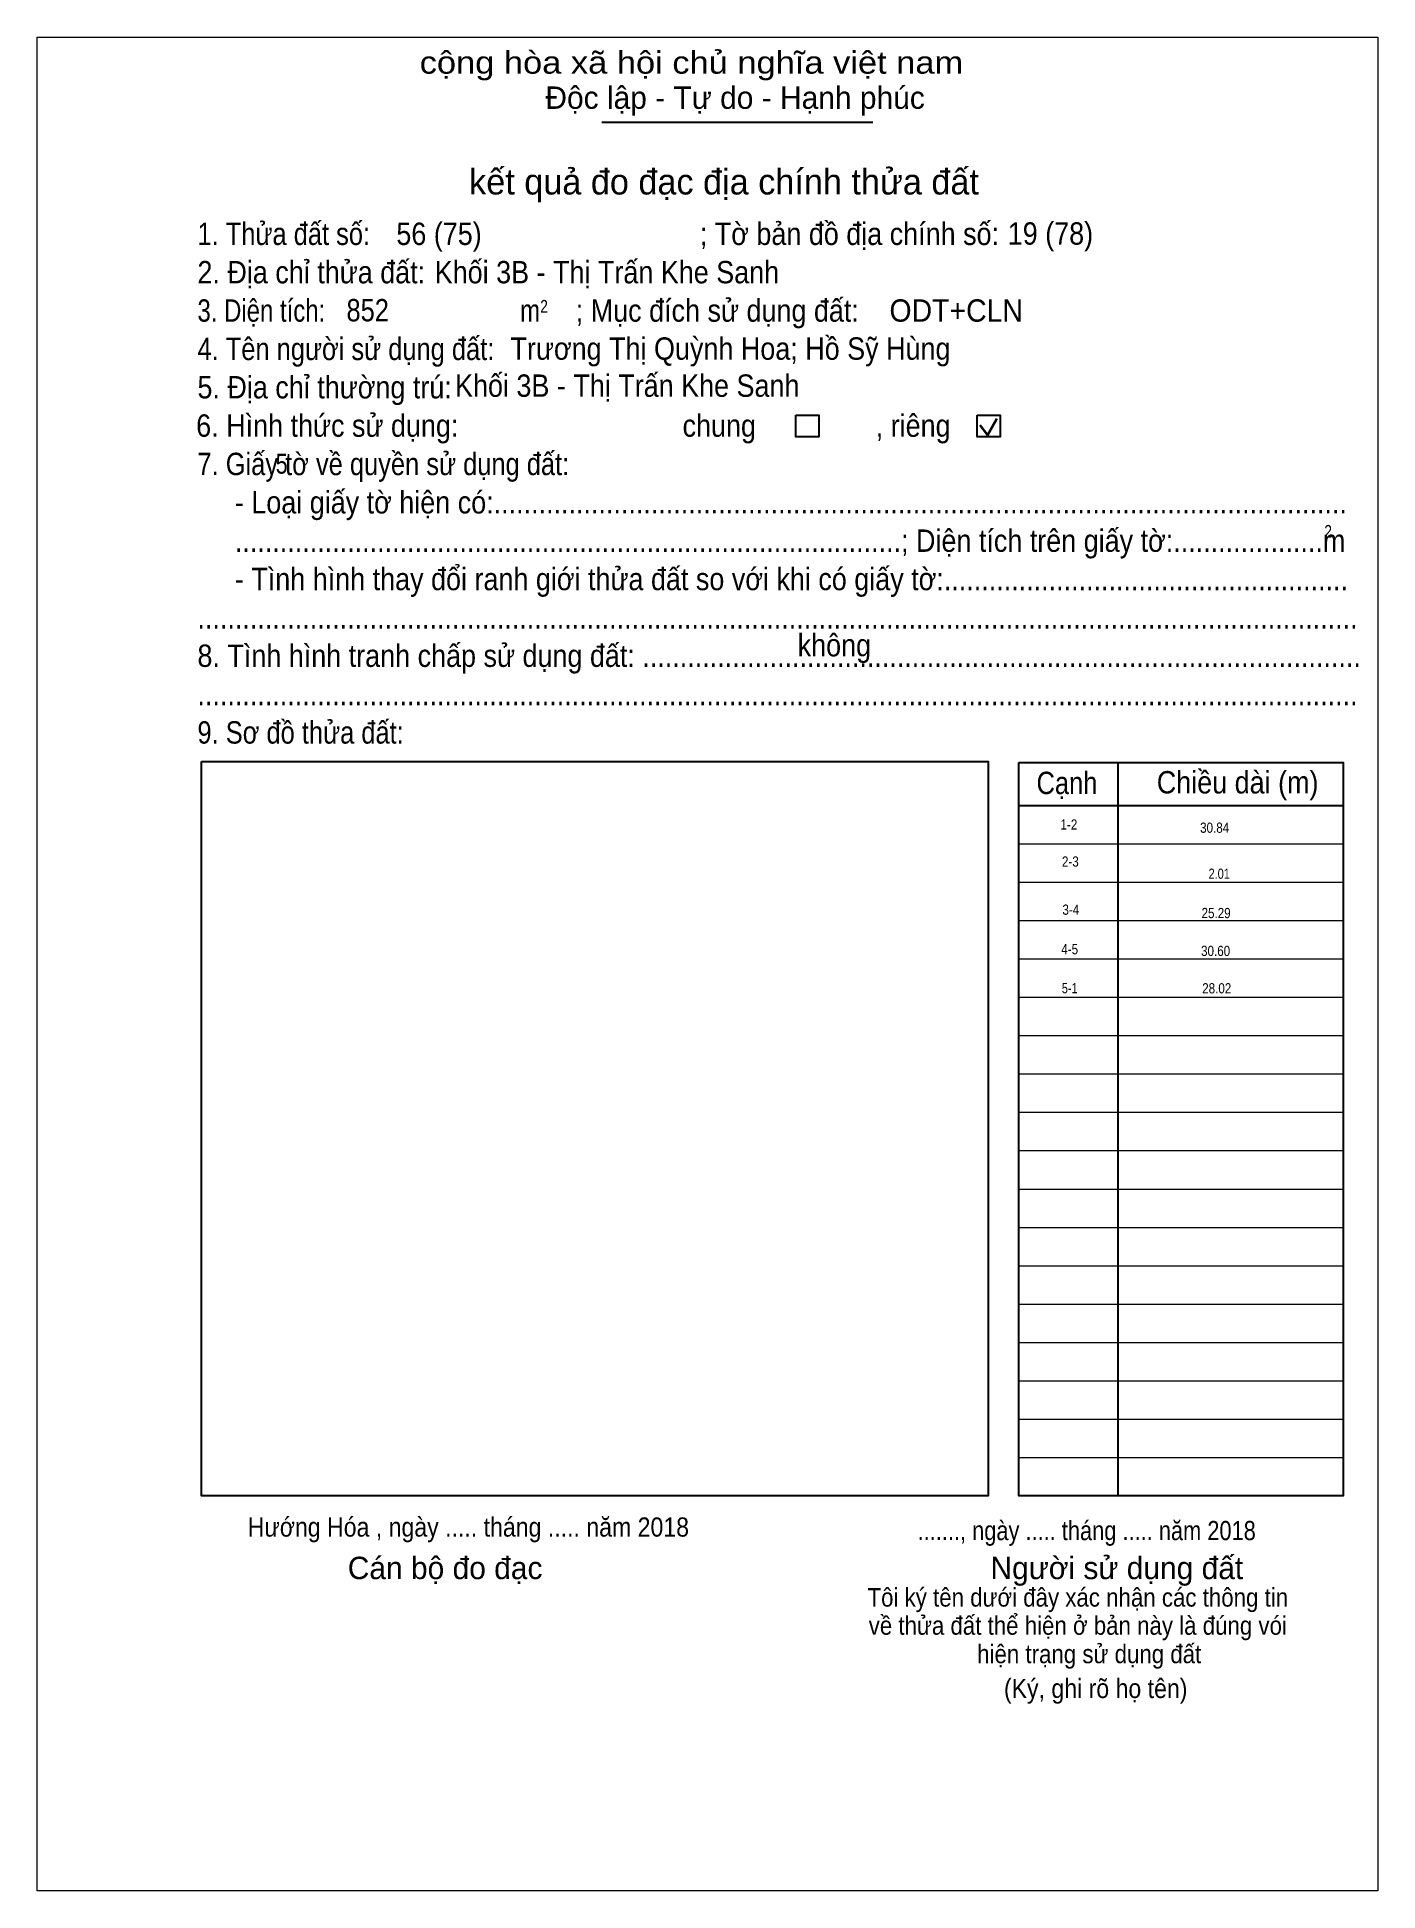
# Model space of a CAD drawing. Header units: metres. Extents: x 551103 to 552438, y 1839251 to 1839432.
# Drawn here: x 551752.6 to 551836.4, y 1839262.9 to 1839378.9 of the extents above; entities that cross this region are included whole.
import ezdxf
from ezdxf.enums import TextEntityAlignment as Align

# ---------------------------------------------------------------- set-up
doc = ezdxf.new("R2010")
doc.units = ezdxf.units.M
doc.header["$LTSCALE"] = 0.6
doc.linetypes.add('DOTTED', pattern=[1.5, 0.3, -1.2])
for name, color, linetype, lineweight in [('1', 7, 'DOTTED', 13), ('10', 7, 'Continuous', 13), ('6', 7, 'Continuous', 13), ('7', 7, 'Continuous', 13)]:
    doc.layers.add(name, color=color, linetype=linetype, lineweight=lineweight)
doc.layers.add('30', color=7, linetype='Continuous')

msp = doc.modelspace()

# ---------------------------------------------------------------- texts
at = {"layer": '1', "width": 0.9}
msp.add_text('Hướng Hóa , ngày ..... tháng ..... năm 2018', height=1.2, dxfattribs=at).set_placement((551765.73, 1839285.02))
at = {"layer": '10', "width": 0.8}
msp.add_text(' 5', height=1.25, dxfattribs=at).set_placement((551768.23, 1839351.53), align=Align.RIGHT)
at = {"layer": '30'}
for s, width, p in [('1-2', 0.85, (551817.62, 1839329.26)), ('30.84', 0.85, (551827.12, 1839329.06)), ('2-3', 0.85, (551817.71, 1839326.94)), ('2.01', 0.8, (551827.16, 1839326.18)), ('3-4', 0.85, (551817.74, 1839323.93)), ('25.29', 0.85, (551827.21, 1839323.72)), ('4-5', 0.85, (551817.67, 1839321.46)), ('30.60', 0.85, (551827.18, 1839321.35)), ('5-1', 0.8, (551817.64, 1839319.02)), ('28.02', 0.85, (551827.25, 1839319.01))]:
    msp.add_text(s, height=0.64, dxfattribs=dict(at, width=width)).set_placement(p, align=Align.RIGHT)
at = {"layer": '6'}
for s, width, p in [('ODT+CLN', 0.95, (551805.87, 1839361.04)), ('Trương Thị Quỳnh Hoa; Hồ Sỹ Hùng', 0.9, (551782.17, 1839358.66))]:
    msp.add_text(s, height=1.4, dxfattribs=dict(at, width=width)).set_placement(p)
at = {"layer": '7'}
for s, height, width, p in [('cộng hòa xã hội chủ nghĩa việt nam', 1.4, 1.15, (551776.49, 1839376.56)), ('1. Thửa đất số:', 1.4, 0.85, (551762.59, 1839365.84)), ('56 (75)', 1.4, 0.9, (551775.03, 1839365.84)), ('; Tờ bản đồ địa chính số:', 1.4, 0.9, (551794.01, 1839365.84)), ('19 (78)', 1.4, 0.9, (551813.27, 1839365.86)), ('2. Địa chỉ thửa đất:', 1.4, 0.9, (551762.59, 1839363.44)), ('Khối 3B - Thị Trấn Khe Sanh', 1.4, 0.9, (551777.43, 1839363.44)), ('3. Diện tích:', 1.4, 0.8, (551762.59, 1839361.04)), ('852', 1.4, 0.85, (551771.91, 1839361.06)), ('m', 1.4, 0.8, (551782.77, 1839361.04)), ('2', 0.7999, 0.8, (551784.03, 1839361.6)), ('; Mục đích sử dụng đất:', 1.4, 0.9, (551786.25, 1839361.04)), ('4. Tên người sử dụng đất:', 1.4, 0.85, (551762.59, 1839358.64)), ('5. Địa chỉ thường trú:', 1.4, 0.9, (551762.59, 1839356.24)), ('Khối 3B - Thị Trấn Khe Sanh', 1.4, 0.9, (551778.7, 1839356.34)), ('6. Hình thức sử dụng:', 1.4, 0.9, (551762.51, 1839353.84)), ('chung                , riêng', 1.4, 0.9, (551792.93, 1839353.84)), ('7. Giấy tờ về quyền sử dụng đất:', 1.4, 0.85, (551762.59, 1839351.44)), ('     - Loại giấy tờ hiện có:..................................................................................................................', 1.4, 0.9, (551762.59, 1839349.04)), ('     .........................................................................................; Diện tích trên giấy tờ:....................m', 1.4, 0.9, (551762.59, 1839346.64)), ('2', 0.7999, 0.8, (551833.07, 1839347.52)), ('     - Tình hình thay đổi ranh giới thửa đất so với khi có giấy tờ:......................................................', 1.4, 0.9, (551762.59, 1839344.24)), ('...........................................................................................................................................................', 1.4, 0.9, (551762.59, 1839341.84)), ('không', 1.4, 0.9, (551800.13, 1839340.1)), ('8. Tình hình tranh chấp sử dụng đất: ................................................................................................', 1.4, 0.9, (551762.59, 1839339.44)), ('...........................................................................................................................................................', 1.4, 0.9, (551762.59, 1839337.04)), ('9. Sơ đồ thửa đất:', 1.4, 0.85, (551762.59, 1839334.64)), ('Cạnh', 1.4, 0.85, (551815.07, 1839331.48)), ('Chiều dài (m)', 1.4, 0.9, (551822.59, 1839331.52)), ('......., ngày ..... tháng ..... năm 2018', 1.2, 0.85, (551807.63, 1839284.8)), ('(Ký, ghi rõ họ tên)', 1.2, 0.9, (551813.03, 1839274.92))]:
    msp.add_text(s, height=height, dxfattribs=dict(at, width=width)).set_placement(p)
for s, p in [('Độc lập - Tự do - Hạnh phúc', (551784.35, 1839374.36)), ('Cán bộ đo đạc', (551771.99, 1839282.36)), ('Người sử dụng đất', (551812.19, 1839282.36))]:
    msp.add_text(s, height=1.4, dxfattribs=at).set_placement(p)
msp.add_text('kết quả đo đạc địa chính thửa đất', height=1.6, dxfattribs=at).set_placement((551795.525, 1839369), align=Align.CENTER)
at = {"layer": '7', "width": 0.9}
for s, p in [('Tôi ký tên dưới đây xác nhận các thông tin', (551817.65, 1839280.64)), ('về thửa đất thể hiện ở bản này là đúng vói', (551817.65, 1839278.88)), ('hiện trạng sử dụng đất', (551818.365, 1839277.1))]:
    msp.add_text(s, height=1.157, dxfattribs=at).set_placement(p, align=Align.CENTER)

# ---------------------------------------------------------------- linework, layer by layer
at = {"layer": '7', "lineweight": 25}
for p, q in [((551787.88, 1839373.53), (551804.84, 1839373.53)), ((551820.16, 1839333.45), (551820.16, 1839287.57)), ((551813.96, 1839330.77), (551834.24, 1839330.77))]:
    msp.add_line(p, q, dxfattribs=at)
at = {"layer": '7', "lineweight": 35}
for p, q in [((551811.53, 1839354.57), (551812.01, 1839353.95)), ((551812.01, 1839353.95), (551812.59, 1839354.99))]:
    msp.add_line(p, q, dxfattribs=at)
at = {"layer": '7'}
for p, q in [((551813.96, 1839328.37), (551834.24, 1839328.37)), ((551813.96, 1839325.97), (551834.24, 1839325.97)), ((551813.96, 1839323.57), (551834.24, 1839323.57)), ((551813.96, 1839321.17), (551834.24, 1839321.17)), ((551813.96, 1839318.77), (551834.24, 1839318.77)), ((551813.96, 1839316.37), (551834.24, 1839316.37)), ((551813.96, 1839313.97), (551834.24, 1839313.97)), ((551813.96, 1839311.57), (551834.24, 1839311.57)), ((551813.96, 1839309.17), (551834.24, 1839309.17)), ((551813.96, 1839306.77), (551834.24, 1839306.77)), ((551813.96, 1839304.37), (551834.24, 1839304.37)), ((551813.96, 1839301.97), (551834.24, 1839301.97)), ((551813.96, 1839299.57), (551834.24, 1839299.57)), ((551813.96, 1839297.17), (551834.24, 1839297.17)), ((551813.96, 1839294.77), (551834.24, 1839294.77)), ((551813.96, 1839292.37), (551834.24, 1839292.37)), ((551813.96, 1839289.97), (551834.24, 1839289.97))]:
    msp.add_line(p, q, dxfattribs=at)
msp.add_lwpolyline([(551752.56, 1839378.85), (551836.42, 1839378.85), (551836.42, 1839262.85), (551752.56, 1839262.85)], close=True, dxfattribs=at)
at = {"layer": '7', "lineweight": 25}
for points in [[(551800.01, 1839355.19), (551801.46, 1839355.19), (551801.46, 1839353.84), (551800.01, 1839353.84)], [(551811.35, 1839355.19), (551812.79, 1839355.19), (551812.79, 1839353.84), (551811.35, 1839353.84)], [(551762.84, 1839333.53), (551812.04, 1839333.53), (551812.04, 1839287.57), (551762.84, 1839287.57)], [(551813.96, 1839333.45), (551834.24, 1839333.45), (551834.24, 1839287.57), (551813.96, 1839287.57)]]:
    msp.add_lwpolyline(points, close=True, dxfattribs=at)

msp.set_redraw_order([(e.dxf.handle, doc.entitydb.next_handle()) for e in msp.query("TEXT MTEXT ATTDEF DIMENSION ARC_DIMENSION")])  # texts and dimensions are drawn at this point

doc.saveas('drawing.dxf')
